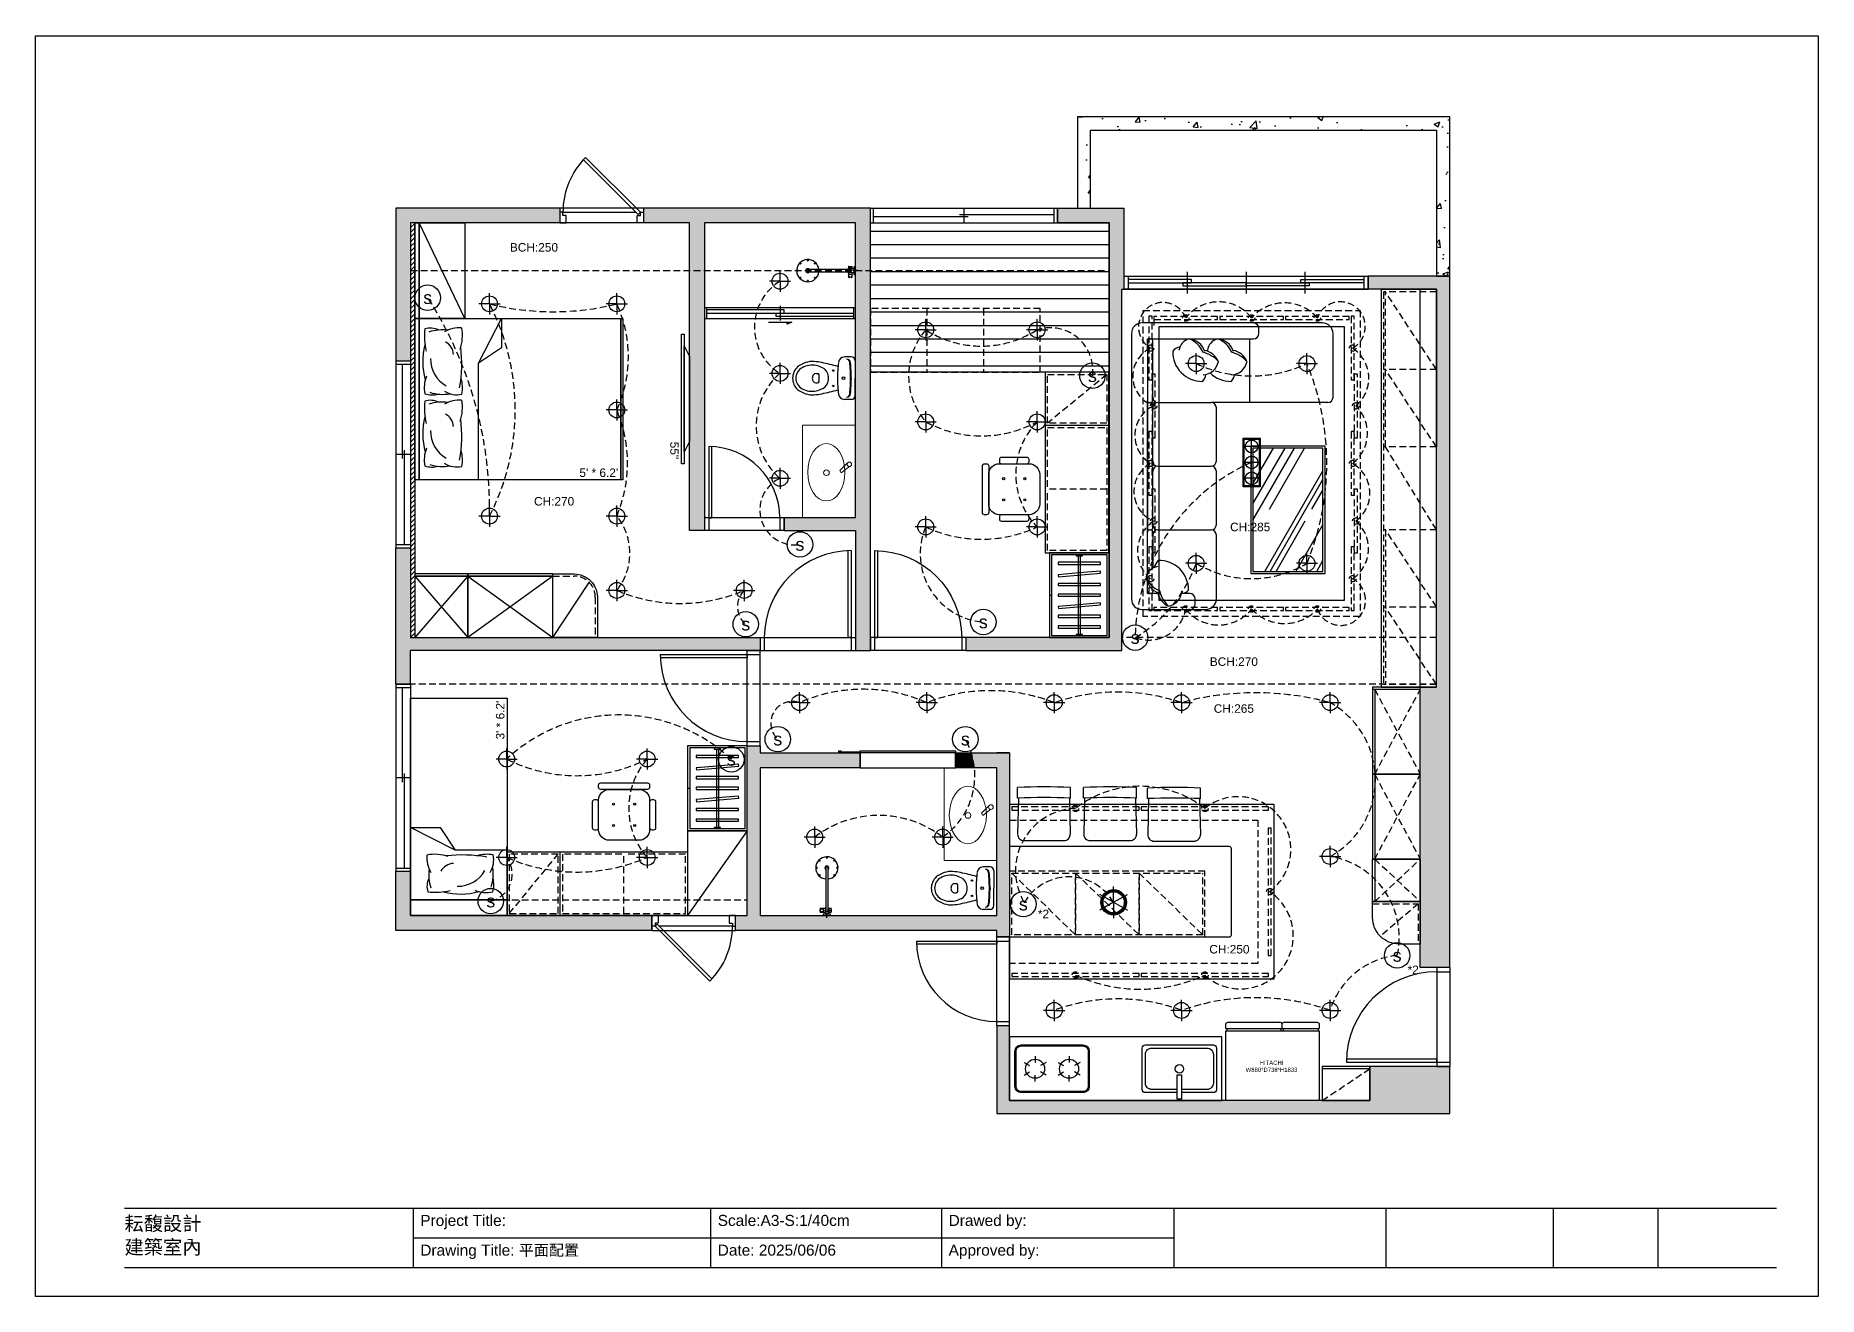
# Model space of a CAD drawing. Header units: millimetres. Extents: x 50 to 1730, y 53 to 1241.
import ezdxf
from ezdxf.enums import TextEntityAlignment as Align
from ezdxf.lldxf.tags import DXFTag

# ---------------------------------------------------------------- set-up
doc = ezdxf.new("R2010")
doc.units = ezdxf.units.MM
doc.linetypes.add('HIDDEN', pattern=[9.525, 6.35, -3.175])
for name, color, linetype in [('02-結構樑', 252, 'HIDDEN'), ('03-結構牆', 253, 'Continuous'), ('04-門線', 94, 'Continuous'), ('05-窗線', 150, 'Continuous'), ('06-傢俱', 6, 'Continuous'), ('11-填充', 8, 'Continuous'), ('12-天花板', 120, 'Continuous'), ('14-燈具', 40, 'Continuous'), ('圖框', 255, 'Continuous'), ('填充線', 7, 'Continuous')]:
    doc.layers.add(name, color=color, linetype=linetype)
doc.layers.add('15-板', color=3, linetype='Continuous', plot=False)
doc.layers.add('不出圖', color=235, linetype='Continuous', plot=False)
doc.styles.get("Standard").update_dxf_attribs({"font": 'arial.ttf'})
tags = doc.linetypes.add('CENTER2', pattern=[28.575, 19.05, -3.175, 3.175, -3.175]).pattern_tags.tags
tags[10:11] = [DXFTag(74, 4), DXFTag(75, 0), DXFTag(340, '0'), DXFTag(46, 0.0), DXFTag(50, 0.0), DXFTag(44, 0.0), DXFTag(45, 0.0)]
tags[8:9] = [DXFTag(74, 4), DXFTag(75, 0), DXFTag(340, '0'), DXFTag(46, 0.0), DXFTag(50, 0.0), DXFTag(44, 0.0), DXFTag(45, 0.0)]
tags[6:7] = [DXFTag(74, 4), DXFTag(75, 0), DXFTag(340, '0'), DXFTag(46, 0.0), DXFTag(50, 0.0), DXFTag(44, 0.0), DXFTag(45, 0.0)]
tags[4:5] = [DXFTag(74, 4), DXFTag(75, 0), DXFTag(340, '0'), DXFTag(46, 0.0), DXFTag(50, 0.0), DXFTag(44, 0.0), DXFTag(45, 0.0)]

msp = doc.modelspace()

# ---------------------------------------------------------------- texts
at = {"layer": '02-結構樑', "char_height": 8, "attachment_point": 5}
for s, insert in [('\\pxqc;BCH:250', (520, 1041.4)), ('\\pxqc;BCH:270', (1179.6, 651))]:
    msp.add_mtext_dynamic_manual_height_columns(s, width=23.716, gutter_width=15, heights=[9.82], dxfattribs=dict(at, insert=insert))
at = {"layer": '03-結構牆', "char_height": 8, "attachment_point": 5}
for s, insert in [('\\pxqc;CH:270', (539, 802.1)), ('\\pxqc;CH:265', (1179.6, 606.8))]:
    msp.add_mtext_dynamic_manual_height_columns(s, width=23.716, gutter_width=15, heights=[9.82], dxfattribs=dict(at, insert=insert))
at = {"layer": '06-傢俱', "insert": (652.4, 850.1), "char_height": 8, "attachment_point": 5, "rotation": 270}
msp.add_mtext_dynamic_manual_height_columns('\\pxqc;55"', width=23.716, gutter_width=15, heights=[9.82], dxfattribs=at)
at = {"layer": '12-天花板', "char_height": 8, "attachment_point": 5}
for s, insert in [('\\pxqc;CH:285', (1195, 777.9)), ('\\pxqc;CH:250', (1175.4, 380))]:
    msp.add_mtext_dynamic_manual_height_columns(s, width=23.716, gutter_width=15, heights=[9.82], dxfattribs=dict(at, insert=insert))
at = {"layer": '14-燈具'}
for p in [(419.9, 994), (1046.3, 920.5), (770.7, 761.5), (719.6, 686.3), (943.5, 688.4), (1086.6, 673.7), (749.8, 578), (926.6, 578), (706, 558.9), (479.3, 425.4), (981.2, 422.5), (1333.5, 374.2)]:
    msp.add_text('s', height=12, dxfattribs=at).set_placement(p, align=Align.MIDDLE)
at = {"layer": '14-燈具', "color": 140, "char_height": 8, "attachment_point": 5}
for insert in [(1000.2, 413.3), (1348.6, 360.6)]:
    msp.add_mtext_dynamic_manual_height_columns('\\pxqc;*2', width=11.858, gutter_width=15, heights=[9.82], dxfattribs=dict(at, insert=insert))
at = {"layer": '圖框', "color": 7}
for s, p in [('Project Title: ', (412.9, 119.3)), ('Scale:A3-S:1/40cm', (693.2, 119.3)), ('Drawed by: ', (910.8, 119.3)), ('Drawing Title: 平面配置', (412.9, 91.3)), ('Date: 2025/06/06', (693.2, 91.3)), ('Approved by: ', (910.8, 91.3))]:
    msp.add_text(s, height=10.4, dxfattribs=at).set_placement(p)
at = {"layer": '圖框', "color": 7, "insert": (134.1, 128.2), "char_height": 13.319, "attachment_point": 1}
msp.add_mtext_dynamic_manual_height_columns('{\\fPMingLiU|b0|i0|c136|p18;耘馥設計\\P建築室內}', width=210.699, gutter_width=18.5, heights=[0], dxfattribs=at)

# ---------------------------------------------------------------- blocks, each defined once
blk = doc.blocks.new('床櫃')
at = {"layer": '06-傢俱'}
blk.add_line((47, -90), (4, 0), dxfattribs=at)
for points in [[(0, 0), (4, 0), (4, -90), (0, -90)], [(4, 0), (47, 0), (47, -90), (4, -90)]]:
    blk.add_lwpolyline(points, close=True, dxfattribs=at)
blk = doc.blocks.new('電視')
at = {"layer": '06-傢俱'}
for p, q in [((-5, 50), (0, 40)), ((-5, -50), (-5, 50)), ((0, 40), (0, -40)), ((0, -40), (-5, -50))]:
    blk.add_line(p, q, dxfattribs=at)
blk.add_lwpolyline([(-7.5, 61), (-5, 61), (-5, -61), (-7.5, -61)], close=True, dxfattribs=at)
blk = doc.blocks.new('*U74')
at = {"layer": '06-傢俱'}
for p, q in [((60.1, -42.1), (81.5, 0)), ((81.5, 0), (81.5, -27.7)), ((81.5, -27.7), (60.1, -42.1)), ((60.1, -152), (60.1, -42.1))]:
    blk.add_line(p, q, dxfattribs=at)
for points in [[(0, 0), (4, 0), (4, -152), (0, -152)], [(4, 0), (194, 0), (194, -152), (4, -152)], [(194, 0), (196, 0), (196, -152), (194, -152)]]:
    blk.add_lwpolyline(points, close=True, dxfattribs=at)
for centre, radius, start, end in [((70.3, -17.1), 61.3, 173.2796, 193.0617), ((14.5, -26.6), 17.4, 64.1861, 106.831), ((25.9, -51.7), 40.9, 82.499, 108.131), ((42, -37), 28.1, 85.7796, 120.3407), ((4.3, -16.3), 40.5, 341.4258, 10.4654), ((69.6, -40.9), 62.2, 165.0075, 195.8596), ((21.9, -34.9), 14.5, 3.7217, 60.9838), ((-86.2, -42.3), 130.4, 349.7574, 6.7491), ((44.2, -38.1), 29.5, 179.2149, 240.102), ((39.4, -65.5), 30.6, 158.5341, 190.6005), ((14.9, -65.5), 30, 348.3726, 17.5995), ((70.3, -85.1), 61.3, 173.2796, 193.0617), ((16.1, -49.4), 22.7, 252.5276, 285.0289), ((14.5, -94.6), 17.4, 64.1861, 106.831), ((25.9, -119.7), 40.9, 82.499, 108.131), ((26.1, -32.9), 38.7, 251.717, 280.4685), ((39.7, -50.2), 21.8, 237.1323, 282.1925), ((42, -105), 28.1, 85.7796, 120.3407), ((4.3, -84.3), 40.5, 341.4258, 10.4654), ((69.6, -108.9), 62.2, 165.0075, 195.8596), ((21.9, -102.9), 14.5, 3.7217, 60.9838), ((-86.2, -110.3), 130.4, 349.7574, 6.7491), ((44.2, -106.1), 29.5, 179.2149, 240.102), ((39.4, -133.5), 30.6, 158.5341, 190.6005), ((14.9, -133.5), 30, 348.3726, 17.5995), ((16.1, -117.4), 22.7, 252.5276, 285.0289), ((26.1, -100.9), 38.7, 251.717, 280.4685), ((39.7, -118.2), 21.8, 237.1323, 282.1925)]:
    blk.add_arc(centre, radius, start, end, dxfattribs=at)
at = {"color": 6, "linetype": 'HIDDEN'}
blk.add_text("5' * 6.2'", height=8, dxfattribs=at).set_placement((173.3, -145.4), align=Align.MIDDLE)
blk = doc.blocks.new('*U73')
at = {"layer": '06-傢俱'}
for p, q in [((50, 58), (0, 0)), ((0, 58), (50, 0)), ((130, 58), (50, 0)), ((50, 58), (130, 0)), ((130, 0), (164.4, 51.9))]:
    blk.add_line(p, q, dxfattribs=at)
for points in [[(0, 58), (50, 58), (50, 60), (0, 60)], [(0, 0), (50, 0), (50, 58), (0, 58)], [(50, 58), (130, 58), (130, 60), (50, 60)], [(50, 0), (130, 0), (130, 58), (50, 58)]]:
    blk.add_lwpolyline(points, close=True, dxfattribs=at)
blk.add_lwpolyline([(130, 60), (150, 60, -0.414214), (172, 38), (172, 0), (130, 0)], format="xyb", close=True, dxfattribs=at)
at = {"layer": '06-傢俱', "linetype": 'HIDDEN'}
blk.add_lwpolyline([(130, 58), (150, 58, -0.414214), (170, 38), (170, 0)], format="xyb", dxfattribs=at)
blk = doc.blocks.new('窗2片')
at = {"layer": '05-窗線'}
for p, q in [((0, 0), (0, -176.2)), ((0, 0), (14, 0)), ((14, 0), (14, -176.2)), ((0, -3), (14, -3)), ((6, -3), (6, -92.1)), ((14, -88.1), (0, -88.1)), ((8, -84.1), (8, -173.2)), ((0, -173.2), (14, -173.2)), ((0, -176.2), (14, -176.2))]:
    blk.add_line(p, q, dxfattribs=at)
blk = doc.blocks.new('窗_單開')
at = {"layer": '05-窗線'}
for p, q in [((79, 0), (0, 0)), ((0, 0), (0, -14)), ((79, 0), (79, -14)), ((79, -14), (0, -14)), ((3, -4), (71.8, -4))]:
    blk.add_line(p, q, dxfattribs=at)
for points in [[(24.4, 47.6), (76, -4), (73.9, -6.1), (22.3, 45.5)], [(0, -14), (6, -14), (6, -7), (3, -7), (3, -4), (0, -4), (0, -14)], [(79, -14), (73, -14), (73, -7), (76, -7), (76, -4), (79, -4), (79, -14)]]:
    blk.add_lwpolyline(points, dxfattribs=at)
blk.add_arc((76, -4), 73, 135, 180, dxfattribs=at)
blk = doc.blocks.new('門_左')
at = {"layer": '04-門線'}
for p, q in [((0, 12), (0, 0)), ((75, 12), (0, 12)), ((75, 0), (0, 0)), ((4, 12), (4, 0)), ((71, 12), (71, 0)), ((75, 0), (75, 12))]:
    blk.add_line(p, q, dxfattribs=at)
blk.add_lwpolyline([(4, 79), (4, 12), (7, 12), (7, 78.9)], dxfattribs=at)
blk.add_arc((4, 12), 67, 360, 90, dxfattribs=at)
blk = doc.blocks.new('門_右')
at = {"layer": '04-門線'}
for p, q in [((-90, 12), (0, 12)), ((-90, 12), (-90, 0)), ((-90, 0), (0, 0)), ((-86, 12), (-86, 0)), ((-4, 12), (-4, 0)), ((0, 12), (0, 0))]:
    blk.add_line(p, q, dxfattribs=at)
blk.add_lwpolyline([(-4, 94), (-4, 12), (-7, 12), (-7, 93.9)], dxfattribs=at)
blk.add_arc((-4, 12), 82, 90, 180, dxfattribs=at)
blk = doc.blocks.new('*U17')
at = {"layer": '14-燈具'}
blk.add_line((0, -5), (0, 5), dxfattribs=at)
blk = doc.blocks.new('*U18')
at = {"layer": '14-燈具', "color": 0, "linetype": 'ByBlock', "lineweight": -2, "transparency": 16777216}
blk.add_blockref('*U17', (3428.2, 265.7), dxfattribs=at)
for p, rotation in [((3423.2, 260.7), 90), ((3428.2, 255.7), 180), ((3433.2, 260.7), 270)]:
    blk.add_blockref('*U17', p, dxfattribs=dict(at, rotation=rotation))
blk = doc.blocks.new('燈_崁燈直徑15')
at = {"layer": '14-燈具'}
blk.add_circle((0, 0), 7.5, dxfattribs=at)
blk.add_blockref('*U18', (-3428.2, -260.7), dxfattribs=at)
blk = doc.blocks.new('門83')
at = {"layer": '04-門線'}
for p, q in [((-12, 0), (0, 0)), ((-12, -83.8), (-12, 0)), ((-12, -4), (0, -4)), ((0, -83.8), (0, 0)), ((-12, -79.8), (0, -79.8)), ((0, -83.8), (-12, -83.8))]:
    blk.add_line(p, q, dxfattribs=at)
blk.add_lwpolyline([(-87.8, -4), (-12, -4), (-12, -7), (-87.7, -7)], dxfattribs=at)
blk.add_arc((-12, -4), 75.8, 180, 270, dxfattribs=at)
blk = doc.blocks.new('門93')
at = {"layer": '04-門線'}
for p, q in [((0, 0), (-12, 0)), ((-12, 0), (-12, -93.3)), ((0, 0), (0, -93.3)), ((-12, -4), (0, -4)), ((-12, -89.3), (0, -89.3)), ((-12, -93.3), (0, -93.3))]:
    blk.add_line(p, q, dxfattribs=at)
blk.add_lwpolyline([(-97.3, -89.3), (-12, -89.3), (-12, -86.3), (-97.2, -86.3)], dxfattribs=at)
blk.add_arc((-12, -89.3), 85.3, 90, 180, dxfattribs=at)
blk = doc.blocks.new('*U23')
at = {"layer": '06-傢俱'}
blk.add_line((0, 3), (0, -3), dxfattribs=at)
blk = doc.blocks.new('*U24')
at = {"layer": '06-傢俱', "color": 0, "linetype": 'ByBlock', "lineweight": -2, "transparency": 16777216}
for p, rotation in [((4082, -58.7), 59.99999999999999), ((4082, -67.7), 120), ((4097.6, -58.7), 299.9999999999999), ((4097.6, -67.7), 240), ((4089.8, -72.2), 180)]:
    blk.add_blockref('*U23', p, dxfattribs=dict(at, rotation=rotation))
blk.add_blockref('*U23', (4089.8, -54.2), dxfattribs=at)
blk = doc.blocks.new('*U25')
at = {"layer": '06-傢俱'}
blk.add_line((0, 3), (0, -3), dxfattribs=at)
blk = doc.blocks.new('*U26')
at = {"layer": '06-傢俱', "color": 0, "linetype": 'ByBlock', "lineweight": -2, "transparency": 16777216}
for p, rotation in [((4082, -58.7), 59.99999999999999), ((4082, -67.7), 120), ((4097.6, -58.7), 299.9999999999999), ((4097.6, -67.7), 240), ((4089.8, -72.2), 180)]:
    blk.add_blockref('*U25', p, dxfattribs=dict(at, rotation=rotation))
blk.add_blockref('*U25', (4089.8, -54.2), dxfattribs=at)
blk = doc.blocks.new('爐子')
at = {"layer": '06-傢俱'}
for points in [[(6, 22.5), (64, 22.5, -0.414214), (70, 16.5), (70, -16.5, -0.414214), (64, -22.5), (6, -22.5, -0.414214), (0, -16.5), (0, 16.5, -0.414214)], [(6, 21.5), (64, 21.5, -0.414214), (69, 16.5), (69, -16.5, -0.414214), (64, -21.5), (6, -21.5, -0.414214), (1, -16.5), (1, 16.5, -0.414214)]]:
    blk.add_lwpolyline(points, format="xyb", close=True, dxfattribs=at)
for centre in [(19, 0), (51, 0)]:
    blk.add_circle(centre, 9, dxfattribs=at)
for name, p in [('*U24', (-4070.8, 63.2)), ('*U26', (-4038.8, 63.2))]:
    blk.add_blockref(name, p, dxfattribs=at)
blk = doc.blocks.new('水槽')
at = {"layer": '06-傢俱'}
for points in [[(33, -22.5), (3, -22.5, -0.414214), (0, -19.5), (0, 19.5, -0.414214), (3, 22.5), (67, 22.5, -0.414214), (70, 19.5), (70, -19.5, -0.414214), (67, -22.5), (37, -22.5)], [(33, -19.5), (9, -19.5, -0.414214), (3, -13.5), (3, 13.5, -0.414214), (9, 19.5), (61, 19.5, -0.414214), (67, 13.5), (67, -13.5, -0.414214), (61, -19.5), (37, -19.5)]]:
    blk.add_lwpolyline(points, format="xyb", dxfattribs=at)
blk.add_lwpolyline([(33, -5.7), (37, -5.7), (37, -28.7), (33, -28.7)], close=True, dxfattribs=at)
blk.add_circle((35, 0), 4, dxfattribs=at)
blk = doc.blocks.new('上下櫃')
at = {"layer": '06-傢俱'}
blk.add_line((-45, 30.2), (0, 30.2), dxfattribs=at)
at = {"layer": '06-傢俱', "linetype": 'HIDDEN'}
blk.add_line((-45, 0), (0, 30.2), dxfattribs=at)
at = {"layer": '06-傢俱'}
blk.add_lwpolyline([(0, 32.2), (-45, 32.2), (-45, 0), (0, 0)], close=True, dxfattribs=at)
blk = doc.blocks.new('冰箱')
at = {"layer": '06-傢俱'}
for p, q in [((0, 67.8), (88, 67.8)), ((1, 67.8), (1, 65.8)), ((52, 67.8), (52, 65.8)), ((54, 67.8), (54, 65.8)), ((87, 67.8), (87, 65.8)), ((0, 65.8), (88, 65.8))]:
    blk.add_line(p, q, dxfattribs=at)
for points in [[(0, 67.8), (0, 71.8, -0.414214), (2, 73.8), (51, 73.8)], [(53, 67.8), (53, 71.8, -0.414214), (55, 73.8), (86, 73.8, -0.414214), (88, 71.8), (88, 67.8)]]:
    blk.add_lwpolyline(points, format="xyb", dxfattribs=at)
blk.add_lwpolyline([(88, 65.8), (88, 0), (0, 0), (0, 65.8)], dxfattribs=at)
blk.add_arc((51, 71.8), 2, 0, 90, dxfattribs=at)
at = {"layer": '06-傢俱', "insert": (17.5, 37.7), "char_height": 4, "attachment_point": 1}
blk.add_mtext_dynamic_manual_height_columns('\\pxqc;HITACHI\\PW880*D738*H1833', width=51.235, gutter_width=20, heights=[11.7], dxfattribs=at)
blk = doc.blocks.new('椅子')
at = {"layer": '06-傢俱'}
for p, q in [((0, -10), (0, 0)), ((1, -10), (0.2, -43.9)), ((49, -10), (49.8, -43.9)), ((50, -10), (50, 0)), ((6.2, -50), (43.8, -50))]:
    blk.add_line(p, q, dxfattribs=at)
for centre, radius, start, end in [((25, -598.1), 598.7, 87.6066, 92.3934), ((25, -608.1), 598.7, 87.6066, 92.3934), ((6.2, -44), 6, 178.5679, 270), ((43.8, -44), 6, 270, 1.4321)]:
    blk.add_arc(centre, radius, start, end, dxfattribs=at)
blk = doc.blocks.new('*U32')
at = {"layer": '14-燈具'}
blk.add_line((0, -7.5), (0, 7.5), dxfattribs=at)
blk = doc.blocks.new('*U33')
at = {"layer": '14-燈具', "color": 0, "linetype": 'ByBlock', "lineweight": -2, "transparency": 16777216}
for p, rotation in [((3954.5, 130.7), 59.99999999999999), ((3967.5, 130.7), 299.9999999999999), ((3954.5, 123.2), 120), ((3961, 119.4), 180), ((3967.5, 123.2), 240)]:
    blk.add_blockref('*U32', p, dxfattribs=dict(at, rotation=rotation))
blk.add_blockref('*U32', (3961, 134.4), dxfattribs=at)
blk = doc.blocks.new('吊燈')
at = {"layer": '14-燈具'}
for radius in [12, 11, 10]:
    blk.add_circle((0, 0), radius, dxfattribs=at)
blk.add_blockref('*U33', (-3961, -126.9), dxfattribs=at)
blk = doc.blocks.new('電視櫃')
at = {"layer": '06-傢俱'}
for p, q in [((-52, 0), (-52, -375)), ((-52, 0), (0, 0)), ((-15.2, -375), (-15.2, 0)), ((0, 0), (0, -2.5)), ((0, -2.5), (0, -39)), ((0, -2.5), (0, -75.5)), ((0, -75.5), (0, -148.5)), ((0, -226.2), (0, -148.5)), ((0, -299.2), (0, -226.2)), ((0, -372.2), (0, -299.2)), ((-52, -375), (0, -375)), ((0, -375), (-52, -375)), ((0, -375), (0, -372.2))]:
    blk.add_line(p, q, dxfattribs=at)
at = {"layer": '06-傢俱', "linetype": 'HIDDEN'}
for p, q in [((0, -2.5), (-50, -2.5)), ((-50, -2.5), (-50, -372.5)), ((-48, -148.5), (-48, -2.5)), ((0, -75.5), (-48, -2.5)), ((0, -75.5), (-50, -75.5)), ((0, -148.5), (-48, -75.5)), ((0, -148.5), (-50, -148.5)), ((0, -226.5), (-48, -148.5)), ((0, -226.5), (-50, -226.5)), ((-48, -226.5), (-48, -372.5)), ((0, -299.2), (-48, -226.5)), ((0, -299.5), (-50, -299.5)), ((0, -372.5), (-48, -299.5)), ((-48, -372.5), (-50, -372.5)), ((0, -372.5), (-48, -372.5))]:
    blk.add_line(p, q, dxfattribs=at)
blk = doc.blocks.new('櫥櫃')
at = {"layer": '06-傢俱'}
for p, q in [((0, 0), (-45, 0)), ((-45, 0), (-45, -2)), ((0, -2), (0, 0)), ((-43, -2), (-43, -202))]:
    blk.add_line(p, q, dxfattribs=at)
at = {"layer": '06-傢俱', "linetype": 'HIDDEN'}
for p, q in [((-43, -2), (0, -82)), ((-43, -82), (0, -2)), ((-43, -82), (0, -162)), ((-43, -162), (0, -82)), ((-43, -162), (0, -202)), ((-43, -202), (0, -162)), ((-45, -204), (-2, -204)), ((-2, -204), (-37.7, -234.7)), ((-2, -204), (-2, -242))]:
    blk.add_line(p, q, dxfattribs=at)
at = {"layer": '06-傢俱'}
for points in [[(0, -2), (-45, -2), (-45, -82), (0, -82)], [(0, -82), (-45, -82), (-45, -162), (0, -162)], [(-45, -162), (0, -162), (0, -162), (-45, -162)], [(-45, -162), (0, -162), (0, -202), (-45, -202)]]:
    blk.add_lwpolyline(points, close=True, dxfattribs=at)
blk.add_lwpolyline([(-45, -202), (0, -202), (0, -242), (-20, -242, -0.414214), (-45, -217)], format="xyb", close=True, dxfattribs=at)
blk = doc.blocks.new('窗230')
at = {"layer": '05-窗線'}
for p, q in [((0, 0), (230, 0)), ((4, 12.5), (4, 0)), ((226, 12.5), (226, 0)), ((230, 12.5), (230, 0))]:
    blk.add_line(p, q, dxfattribs=at)
at = {"layer": '05-窗線', "color": 4}
for p, q in [((59.5, 16.5), (59.5, -4)), ((115, 16.5), (115, -4)), ((170.5, 16.5), (170.5, -4))]:
    blk.add_line(p, q, dxfattribs=at)
at = {"layer": '05-窗線'}
blk.add_lwpolyline([(0, 12.5), (230, 12.5), (230, 0), (0, 0)], close=True, dxfattribs=at)
at = {"layer": '05-窗線', "color": 4}
for points in [[(4, 6.25), (63.5, 6.25), (63.5, 9.25), (4, 9.25), (4, 6.25)], [(55.5, 3.25), (115, 3.25), (115, 6.25), (55.5, 6.25), (55.5, 3.25)], [(174.5, 3.25), (115, 3.25), (115, 6.25), (174.5, 6.25), (174.5, 3.25)], [(226, 6.25), (166.5, 6.25), (166.5, 9.25), (226, 9.25), (226, 6.25)]]:
    blk.add_lwpolyline(points, dxfattribs=at)
blk = doc.blocks.new('沙發')
at = {"layer": '06-傢俱'}
h = blk.add_hatch(dxfattribs=at)
h.set_pattern_fill('AR-RROOF', color=256, scale=1.5, angle=60)
h.set_pattern_definition([(60, (104.53, -118.116), (8.914, 91.64), [571.5, -76.2, 190.5, -38.1]), (60, (113.37, -64.707), (-62.934, -7.659), [114.3, -12.573, 228.6, -28.575]), (60, (86.009, -85.426), (76.953, 184.3405), [304.8, -53.34, 152.4, -38.1])])
h.paths.add_polyline_path([(170.5, -118.1), (104.5, -118.1), (104.5, -234.1), (170.5, -234.1)])
for p, q in [((170, 0), (0, 0)), ((-10, -10), (-10, -260)), ((5, -15), (105, -15)), ((5, -25.5), (5, -15)), ((8, -15), (7, -15)), ((97.3, -15), (105, -15)), ((101.1, -15), (101.1, -75)), ((110, -10), (110, -5)), ((180, -70), (180, -10)), ((5, -17), (5, -73)), ((10, -70), (10, -17)), ((96.8, -32.7), (96.8, -34.2)), ((5, -60.8), (5, -73)), ((10, -73), (10, -65.8)), ((5, -236.2), (5, -73)), ((5, -77), (5, -133)), ((8, -75), (7, -75)), ((7, -75), (8, -75)), ((10, -133), (10, -77)), ((15, -75), (65, -75)), ((175, -75), (65, -75)), ((70, -130), (70, -80)), ((70, -124.8), (70, -120.3)), ((5, -137), (5, -193)), ((7, -135), (8, -135)), ((7, -135), (8, -135)), ((10, -193), (10, -137)), ((15, -135), (65, -135)), ((70, -190), (70, -140)), ((5, -236.2), (5, -197)), ((7, -195), (8, -195)), ((10, -197), (10, -231.1)), ((15, -195), (65, -195)), ((70, -260), (70, -200)), ((5, -253), (5, -244.5)), ((5, -255), (5, -244.5)), ((10, -251.2), (10, -253)), ((14.8, -255), (5, -255)), ((8, -255), (7, -255)), ((45, -255), (37.3, -255)), ((50, -265), (50, -260)), ((0, -270), (60, -270))]:
    blk.add_line(p, q, dxfattribs=at)
for points in [[(102.5, -236.1), (172.5, -236.1), (172.5, -116.1), (102.5, -116.1)], [(104.5, -234.1), (170.5, -234.1), (170.5, -118.1), (104.5, -118.1)]]:
    blk.add_lwpolyline(points, close=True, dxfattribs=at)
for centre, radius, start, end in [((0, -10), 10, 90, 180), ((7, -17), 2, 90, 180), ((8, -17), 2, 0, 90), ((47.6, -27.6), 13, 104.1064, 172.232), ((43, -32), 17, 17.2714, 85.4668), ((36.7, -35.7), 22.1, 21.5683, 69.7406), ((74.5, -27.6), 13, 104.1064, 172.232), ((70, -32), 17, 17.2714, 85.4668), ((63.7, -35.7), 22.1, 21.5683, 69.7406), ((105, -5), 5, 0, 90), ((105, -10), 5, 270, 0), ((170, -10), 10, 0, 90), ((40.2, -38), 16.2, 106.7793, 134.4945), ((56.7, -27.3), 27.8, 178.285, 270.5789), ((50.4, -56.1), 29.3, 42.7368, 76.3508), ((55.6, -43.2), 17.7, 23.3152, 79.3613), ((77.3, -56.1), 29.3, 42.7368, 76.3508), ((82.6, -43.2), 17.7, 23.3152, 79.3613), ((48.8, -47.3), 11.3, 316.1116, 353.7097), ((57, -33.7), 15.1, 272.0672, 350.6072), ((83.6, -27.3), 27.8, 225.2883, 270.5789), ((75.8, -47.3), 11.3, 316.1116, 353.7097), ((84, -33.7), 15.1, 272.0672, 350.6072), ((7, -73), 2, 180, 270), ((7, -77), 2, 90, 180), ((8, -73), 2, 270, 0), ((8, -77), 2, 0, 90), ((15, -70), 5, 180, 270), ((15, -80), 5, 90, 180), ((65, -80), 5, 0, 90), ((175, -70), 5, 270, 0), ((7, -133), 2, 180, 270), ((8, -133), 2, 270, 0), ((15, -130), 5, 180, 270), ((65, -130), 5, 270, 0), ((7, -137), 2, 90, 180), ((8, -137), 2, 0, 90), ((15, -140), 5, 90, 180), ((65, -140), 5, 0, 90), ((7, -193), 2, 180, 270), ((7, -197), 2, 90, 180), ((8, -193), 2, 270, 0), ((8, -197), 2, 0, 90), ((15, -190), 5, 180, 270), ((15, -200), 5, 90, 180), ((65, -190), 5, 270, 0), ((65, -200), 5, 0, 90), ((16.4, -242.5), 13, 97.768, 165.8936), ((26.8, -235.2), 16.2, 135.5055, 163.2207), ((16, -251.6), 27.8, 359.4211, 91.715), ((24.5, -231.7), 22.1, 200.2594, 248.4317), ((20.7, -238), 17, 184.5332, 252.7286), ((36, -243.8), 11.3, 276.2903, 313.8884), ((0, -260), 10, 180, 270), ((7, -253), 2, 180, 270), ((8, -253), 2, 270, 0), ((32, -250.6), 17.7, 190.6387, 246.6848), ((44.8, -245.3), 29.3, 193.6492, 227.2632), ((22.5, -251.9), 15.1, 279.3928, 357.9328), ((45, -260), 5, 0, 90), ((45, -265), 5, 270, 0), ((60, -260), 10, 270, 0)]:
    blk.add_arc(centre, radius, start, end, dxfattribs=at)
blk = doc.blocks.new('燈_t5燈管2尺')
at = {"layer": '14-燈具', "linetype": 'HIDDEN'}
blk.add_lwpolyline([(-30, -1.5), (30, -1.5), (30, 1.5), (-30, 1.5)], close=True, dxfattribs=at)
blk.add_circle((0, 0), 3, dxfattribs=at)
blk = doc.blocks.new('燈_t5燈管4尺')
at = {"layer": '14-燈具', "linetype": 'HIDDEN'}
blk.add_lwpolyline([(-60, -1.5), (60, -1.5), (60, 1.5), (-60, 1.5)], close=True, dxfattribs=at)
blk.add_circle((0, 0), 3, dxfattribs=at)
blk = doc.blocks.new('燈_LEDAR111方形崁燈')
at = {"layer": '14-燈具'}
for p, q in [((0, 22), (0, 8)), ((-7, 15), (7, 15)), ((-7, 0), (7, 0)), ((0, 7), (0, -7)), ((-7, -15), (7, -15)), ((0, -8), (0, -22))]:
    blk.add_line(p, q, dxfattribs=at)
for points in [[(-8, 23), (8, 23), (8, -23), (-8, -23)], [(-7, 22), (7, 22), (7, -22), (-7, -22)]]:
    blk.add_lwpolyline(points, close=True, dxfattribs=at)
for centre in [(0, 15), (0, 0), (0, -15)]:
    blk.add_circle(centre, 6, dxfattribs=at)
blk = doc.blocks.new('單人床')
at = {"layer": '06-傢俱'}
for p, q in [((46.6, -42.1), (68, 0)), ((68, 0), (68, -27.7)), ((68, -27.7), (46.6, -42.1)), ((46.6, -91), (46.6, -42.1))]:
    blk.add_line(p, q, dxfattribs=at)
blk.add_lwpolyline([(0, 0), (190, 0), (190, -91), (0, -91)], close=True, dxfattribs=at)
for centre, radius, start, end in [((68.3, -23.4), 61.3, 173.2796, 193.0617), ((12.5, -32.8), 17.4, 64.1861, 106.831), ((40, -43.3), 28.1, 85.7796, 120.3407), ((2.3, -22.6), 40.5, 341.4258, 10.4654), ((67.5, -47.2), 62.2, 165.0075, 195.8596), ((23.8, -57.9), 40.9, 82.499, 108.131), ((19.8, -41.2), 14.5, 3.7217, 60.9838), ((-88.2, -48.6), 130.4, 349.7574, 6.7491), ((42.2, -44.4), 29.5, 179.2149, 240.102), ((37.4, -71.7), 30.6, 158.5341, 190.6005), ((12.8, -71.8), 30, 348.3726, 17.5995), ((14.1, -55.7), 22.7, 252.5276, 285.0289), ((24, -39.2), 38.7, 251.717, 280.4685), ((37.6, -56.5), 21.8, 237.1323, 282.1925)]:
    blk.add_arc(centre, radius, start, end, dxfattribs=at)
at = {"layer": '06-傢俱', "color": 6, "linetype": 'HIDDEN'}
blk.add_text("3' * 6.2'", height=8, dxfattribs=at).set_placement((169.3, -84.4), align=Align.MIDDLE)
blk = doc.blocks.new('桌子')
at = {"layer": '06-傢俱', "linetype": 'HIDDEN'}
blk.add_line((60, 58), (60, 2), dxfattribs=at)
at = {"layer": '06-傢俱'}
blk.add_lwpolyline([(120, 60), (0, 60), (0, 0), (120, 0)], close=True, dxfattribs=at)
at = {"layer": '06-傢俱', "linetype": 'HIDDEN'}
blk.add_lwpolyline([(58, 2), (2, 2), (2, 58), (118, 58), (118, 2), (62, 2)], dxfattribs=at)
blk = doc.blocks.new('床矮櫃')
at = {"layer": '06-傢俱', "linetype": 'HIDDEN'}
for p, q in [((2, 58), (48, 58)), ((2, 2), (2, 58)), ((2, 58), (48, 2)), ((48, 58), (48, 2)), ((50, 60), (50, 0)), ((48, 2), (2, 2))]:
    blk.add_line(p, q, dxfattribs=at)
at = {"layer": '06-傢俱'}
blk.add_lwpolyline([(50, 60), (0, 60), (0, 0), (50, 0)], dxfattribs=at)
blk = doc.blocks.new('單人櫃子')
at = {"layer": '06-傢俱', "color": 6}
for p, q in [((-29.2, -3), (-29.2, -77)), ((-27.2, -3), (-27.2, -77)), ((-56.3, -40), (-54.3, -40))]:
    blk.add_line(p, q, dxfattribs=at)
for points in [[(0, 0), (-56.3, 0), (-56.3, -80), (0, -80)], [(-2, -2), (-54.3, -2), (-54.3, -78), (-2, -78)], [(-8.2, -11), (-8.2, -9), (-28.2, -9), (-48.2, -9), (-48.2, -11)], [(-31.2, -2), (-31.2, -3), (-25.2, -3), (-25.2, -2), (-28.2, -2)], [(-8.2, -31), (-8.2, -29), (-28.2, -29), (-48.2, -29), (-48.2, -31)], [(-8.1, -19.2), (-8.2, -17.3), (-28.2, -19), (-48.1, -20.7), (-47.9, -22.7)], [(-8.2, -41), (-8.2, -39), (-28.2, -39), (-48.2, -39), (-48.2, -41)], [(-8.1, -49.2), (-8.2, -47.3), (-28.2, -49), (-48.1, -50.7), (-47.9, -52.7)], [(-8.2, -61), (-8.2, -59), (-28.2, -59), (-48.2, -59), (-48.2, -61)], [(-8.2, -71), (-8.2, -69), (-28.2, -69), (-48.2, -69), (-48.2, -71)], [(-31.2, -77), (-31.2, -78), (-25.2, -78), (-25.2, -77), (-28.2, -77)]]:
    blk.add_lwpolyline(points, close=True, dxfattribs=at)
blk = doc.blocks.new('椅子單人')
at = {"layer": '06-傢俱'}
for points in [[(-22, 30), (22, 30, -0.414214), (24, 28), (24, 26, -0.414214), (22, 24), (-22, 24, -0.414214), (-24, 26), (-24, 28, -0.414214)], [(-14, 24), (14, 24, -0.414214), (24, 14), (24, -14, -0.414214), (14, -24), (-14, -24, -0.414214), (-24, -14), (-24, 14, -0.414214)], [(-26, 14), (-28, 14, 0.414214), (-30, 12), (-30, -12, 0.414214), (-28, -14), (-26, -14, 0.414214), (-24, -12), (-24, 12, 0.414214)], [(28, 14), (26, 14, 0.414214), (24, 12), (24, -12, 0.414214), (26, -14), (28, -14, 0.414214), (30, -12), (30, 12, 0.414214)]]:
    blk.add_lwpolyline(points, format="xyb", close=True, dxfattribs=at)
for centre in [(-10, 10), (10, 10), (-10, -10), (10, -10)]:
    blk.add_circle(centre, 1, dxfattribs=at)
blk = doc.blocks.new('浴室門')
at = {"layer": '04-門線'}
for p, q in [((2, 0), (2, -10)), ((71.2, 2), (71.2, -12)), ((140.4, 0), (140.4, -10)), ((2, -5), (140.4, -5)), ((60.2, -13.4), (82.2, -13.4)), ((82.2, -13.4), (78, -15.4)), ((78, -15.4), (78, -13.4))]:
    blk.add_line(p, q, dxfattribs=at)
for points in [[(0, -10), (142.4, -10), (142.4, 0), (0, 0), (0, -10)], [(75.2, -5), (75.2, -2), (2, -2)], [(67.2, -5), (67.2, -8), (140.4, -8)], [(69.2, -5), (73.2, -5)], [(142.4, -7), (142.4, -5)]]:
    blk.add_lwpolyline(points, dxfattribs=at)
blk = doc.blocks.new('馬桶')
at = {"layer": '06-傢俱', "color": 6}
for p, q in [((0, 0.615), (0, 0.543)), ((0.04, 0.655), (0.223, 0.655)), ((0.223, 0.615), (0.211, 0.615)), ((0.405, 0.655), (0.223, 0.655)), ((0.223, 0.615), (0.234, 0.615)), ((0.445, 0.615), (0.445, 0.543)), ((0.175, 0.242), (0.175, 0.262)), ((0.271, 0.242), (0.271, 0.262))]:
    blk.add_line(p, q, dxfattribs=at)
for centre, radius in [((0.143, 0.425), 0.0075), ((0.223, 0.533), 0.0135), ((0.223, 0.533), 0.0135), ((0.303, 0.425), 0.0075)]:
    blk.add_circle(centre, radius, dxfattribs=at)
for centre, radius, start, end in [((0.04, 0.615), 0.04, 90, 180), ((0.063, 0.566), 0.04, 96.2719, 180), ((0.062, 0.559), 0.04, 96.2141, 169.7572), ((0.223, -0.885), 1.493, 90, 96.3306), ((0.223, -0.885), 1.5, 90, 96.2719), ((0.223, -0.885), 1.5, 83.7281, 90), ((0.223, -0.885), 1.493, 83.6694, 90), ((0.382, 0.566), 0.04, 0, 83.7281), ((0.383, 0.559), 0.04, 10.2428, 83.7859), ((0.405, 0.615), 0.04, 0, 90), ((0.064, 0.543), 0.064, 180, 263.2069), ((0.223, 1.874), 1.404, 263.2069, 270), ((2.509, -0.195), 2.5, 164.456, 168.4256), ((0.216, 0.259), 0.116, 96.2419, 152.5973), ((0.223, 0.195), 0.18, 90, 96.2419), ((0.223, 1.874), 1.404, 270, 276.7931), ((0.223, 0.195), 0.18, 83.7581, 90), ((0.23, 0.259), 0.116, 27.4027, 83.7581), ((-2.064, -0.195), 2.5, 11.5744, 15.544), ((0.381, 0.543), 0.064, 276.7931, 0), ((0.646, 0.179), 0.6, 167.7093, 175.6206), ((0.307, 0.215), 0.26, 177.6972, 218.7131), ((0.302, 0.204), 0.216, 168.3805, 209.1161), ((0.335, 0.197), 0.25, 152.5973, 168.3805), ((0.19, 0.262), 0.015, 96.6492, 180), ((0.205, 0.242), 0.03, 180, 233.1301), ((0.223, 0.266), 0.06, 233.1301, 270), ((0.223, -0.021), 0.3, 90, 96.6492), ((0.223, -0.021), 0.3, 83.3508, 90), ((0.223, 0.266), 0.06, 270, 306.8699), ((0.256, 0.262), 0.015, 0, 83.3508), ((0.241, 0.242), 0.03, 306.8699, 0), ((0.11, 0.197), 0.25, 11.6195, 27.4027), ((0.144, 0.204), 0.216, 330.8839, 11.6195), ((0.138, 0.215), 0.26, 321.2869, 2.3028), ((-0.201, 0.179), 0.6, 4.3794, 12.2907), ((0.223, 0.16), 0.16, 222.4362, 270), ((0.223, 0.16), 0.126, 209.1161, 270), ((0.223, 0.16), 0.126, 270, 330.8839), ((0.223, 0.16), 0.16, 270, 317.5638)]:
    blk.add_arc(centre, radius, start, end, dxfattribs=at)
blk = doc.blocks.new('洗手台')
at = {"layer": '06-傢俱', "color": 6, "lineweight": 5}
for p, q in [((0, 0.466), (0.817, 0.466)), ((0, 0), (0, 0.466)), ((0.4, 0.329), (0.332, 0.398)), ((0.366, 0.413), (0.421, 0.342)), ((0.421, 0.342), (0.4, 0.329)), ((0.817, 0.466), (0.817, 0)), ((0.817, 0.466), (0.817, 0.076)), ((0.817, 0), (0, 0))]:
    blk.add_line(p, q, dxfattribs=at)
for centre, radius in [((0.346, 0.413), 0.0201), ((0.42, 0.211), 0.0251)]:
    blk.add_circle(centre, radius, dxfattribs=at)
blk.add_ellipse((0.416, 0.21), major_axis=(-0.253, 0), ratio=0.646622, dxfattribs=at)
blk = doc.blocks.new('23')
at = {"linetype": 'CENTER2'}
for p, q in [((12589, 14803), (12589, 14763)), ((12609, 14783), (12569, 14783))]:
    blk.add_line(p, q, dxfattribs=at)
at = {"linetype": 'Continuous'}
for p, q in [((12572, 14751), (12550, 14751)), ((12550, 14715), (12550, 14750)), ((12550, 14715), (12572, 14715)), ((12624, 14783), (12554, 14783)), ((12554, 14783), (12554, 14769)), ((12555, 14768), (12624, 14768)), ((12572, 14751), (12572, 14715)), ((12573, 14745), (12572, 14745)), ((12572, 14721), (12573, 14721)), ((12573, 14768), (12573, 14718)), ((12573, 14715), (12573, 14751)), ((12573, 14751), (12573, 14751)), ((12573, 14718), (12573, 14710)), ((12573, 14715), (12573, 14715)), ((12574, 14718), (12578, 14718)), ((12578, 14733), (12578, 14692)), ((12578, 14692), (12578, 14373)), ((12587, 14763), (12588, 14765)), ((12588, 14762), (12587, 14763)), ((12587, 14744), (12591, 14744)), ((12587, 14744), (12592, 14744)), ((12587, 14744), (12587, 14744)), ((12587, 14744), (12587, 14744)), ((12587, 14744), (12587, 14744)), ((12588, 14765), (12590, 14765)), ((12590, 14762), (12588, 14762)), ((12590, 14765), (12591, 14763)), ((12591, 14763), (12590, 14762)), ((12592, 14744), (12591, 14744)), ((12591, 14744), (12591, 14744)), ((12592, 14744), (12592, 14744)), ((12600, 14692), (12600, 14733)), ((12600, 14718), (12605, 14718)), ((12600, 14373), (12600, 14692)), ((12605, 14718), (12605, 14768)), ((12605, 14715), (12605, 14751)), ((12605, 14751), (12605, 14751)), ((12606, 14746), (12605, 14746)), ((12605, 14720), (12606, 14720)), ((12605, 14710), (12605, 14718)), ((12605, 14715), (12605, 14715)), ((12606, 14715), (12606, 14751)), ((12651, 14751), (12606, 14751)), ((12606, 14715), (12651, 14715)), ((12625, 14769), (12625, 14783)), ((12630, 14719), (12630, 14718)), ((12630, 14718), (12630, 14718)), ((12632, 14718), (12632, 14717)), ((12634, 14717), (12634, 14717)), ((12636, 14717), (12636, 14717)), ((12636, 14717), (12636, 14716)), ((12638, 14716), (12638, 14717)), ((12639, 14717), (12639, 14717)), ((12640, 14717), (12640, 14717)), ((12642, 14717), (12642, 14718)), ((12643, 14718), (12643, 14718)), ((12644, 14718), (12644, 14719)), ((12645, 14719), (12645, 14719)), ((12651, 14741), (12651, 14741)), ((12651, 14724), (12651, 14724)), ((12652, 14750), (12652, 14745)), ((12652, 14742), (12652, 14745)), ((12652, 14721), (12652, 14724)), ((12652, 14721), (12652, 14716)), ((12492, 14333), (12492, 14332)), ((12493, 14333), (12492, 14333)), ((12492, 14332), (12493, 14332)), ((12493, 14337), (12493, 14333)), ((12494, 14334), (12493, 14334)), ((12493, 14334), (12494, 14334)), ((12493, 14333), (12493, 14332)), ((12493, 14332), (12494, 14332)), ((12493, 14332), (12493, 14329)), ((12494, 14332), (12493, 14332)), ((12494, 14333), (12494, 14337)), ((12496, 14333), (12494, 14333)), ((12494, 14332), (12496, 14332)), ((12494, 14329), (12494, 14332)), ((12495, 14332), (12495, 14333)), ((12496, 14332), (12496, 14333)), ((12519, 14397), (12522, 14400)), ((12521, 14400), (12519, 14398)), ((12521, 14402), (12520, 14401)), ((12521, 14402), (12520, 14401)), ((12520, 14401), (12521, 14400)), ((12520, 14400), (12521, 14399)), ((12521, 14399), (12520, 14400)), ((12522, 14401), (12521, 14402)), ((12524, 14403), (12522, 14401)), ((12522, 14400), (12525, 14403)), ((12523, 14401), (12522, 14402)), ((12522, 14402), (12523, 14401)), ((12522, 14400), (12523, 14399)), ((12523, 14399), (12522, 14400)), ((12522, 14399), (12523, 14400)), ((12523, 14399), (12523, 14399)), ((12573, 14341), (12573, 14336)), ((12573, 14336), (12573, 14330)), ((12573, 14330), (12573, 14325)), ((12578, 14373), (12578, 14333)), ((12585, 14321), (12583, 14321)), ((12585, 14321), (12594, 14321)), ((12595, 14321), (12594, 14321)), ((12600, 14333), (12600, 14373)), ((12605, 14336), (12605, 14341)), ((12605, 14336), (12605, 14330)), ((12605, 14325), (12605, 14330)), ((12654, 14403), (12656, 14400)), ((12657, 14401), (12654, 14403)), ((12655, 14401), (12656, 14402)), ((12656, 14400), (12655, 14399)), ((12655, 14399), (12656, 14399)), ((12656, 14402), (12656, 14401)), ((12656, 14399), (12657, 14400)), ((12656, 14400), (12656, 14399)), ((12658, 14402), (12657, 14401)), ((12658, 14401), (12657, 14402)), ((12657, 14400), (12658, 14401)), ((12657, 14399), (12658, 14400)), ((12660, 14398), (12657, 14400)), ((12657, 14400), (12659, 14397)), ((12658, 14400), (12657, 14399)), ((12658, 14401), (12658, 14402)), ((12684, 14333), (12683, 14333)), ((12683, 14333), (12683, 14332)), ((12683, 14332), (12684, 14332)), ((12684, 14337), (12684, 14333)), ((12685, 14334), (12684, 14334)), ((12684, 14334), (12685, 14334)), ((12684, 14333), (12684, 14332)), ((12684, 14332), (12685, 14332)), ((12684, 14332), (12684, 14329)), ((12685, 14332), (12684, 14332)), ((12685, 14333), (12685, 14337)), ((12687, 14333), (12685, 14333)), ((12685, 14329), (12685, 14332)), ((12685, 14332), (12687, 14332)), ((12686, 14332), (12686, 14333)), ((12687, 14332), (12687, 14333)), ((12519, 14268), (12521, 14265)), ((12522, 14266), (12519, 14268)), ((12521, 14267), (12520, 14266)), ((12520, 14266), (12521, 14267)), ((12520, 14265), (12521, 14264)), ((12521, 14265), (12520, 14264)), ((12520, 14264), (12521, 14264)), ((12521, 14264), (12522, 14265)), ((12523, 14267), (12522, 14266)), ((12523, 14266), (12522, 14267)), ((12522, 14265), (12523, 14266)), ((12525, 14263), (12522, 14265)), ((12522, 14264), (12523, 14265)), ((12522, 14265), (12524, 14262)), ((12523, 14265), (12522, 14264)), ((12523, 14266), (12523, 14267)), ((12589, 14238), (12585, 14238)), ((12585, 14237), (12589, 14237)), ((12588, 14238), (12588, 14237)), ((12588, 14237), (12588, 14238)), ((12590, 14239), (12589, 14239)), ((12589, 14239), (12589, 14238)), ((12590, 14239), (12589, 14239)), ((12589, 14237), (12589, 14235)), ((12589, 14236), (12590, 14236)), ((12589, 14235), (12590, 14235)), ((12590, 14238), (12590, 14239)), ((12593, 14238), (12590, 14238)), ((12590, 14237), (12590, 14238)), ((12590, 14238), (12590, 14237)), ((12590, 14237), (12593, 14237)), ((12590, 14235), (12590, 14237)), ((12654, 14262), (12657, 14265)), ((12656, 14265), (12654, 14263)), ((12656, 14267), (12655, 14266)), ((12655, 14266), (12656, 14265)), ((12656, 14264), (12655, 14265)), ((12657, 14266), (12656, 14267)), ((12656, 14267), (12656, 14266)), ((12656, 14265), (12656, 14264)), ((12659, 14268), (12657, 14266)), ((12657, 14265), (12660, 14268)), ((12658, 14266), (12657, 14267)), ((12657, 14267), (12658, 14266)), ((12658, 14264), (12657, 14265)), ((12657, 14264), (12658, 14265)), ((12657, 14265), (12658, 14264)), ((12658, 14264), (12658, 14264))]:
    blk.add_line(p, q, dxfattribs=at)
for centre, radius in [((12561, 14733), 5.1), ((12561, 14733), 5), ((12589, 14763), 2.46), ((12589, 14763), 1.8), ((12637, 14733), 16), ((12637, 14733), 15.3), ((12637, 14733), 15.2), ((12494, 14333), 3.77), ((12522, 14400), 3.77), ((12657, 14400), 3.77), ((12685, 14333), 3.77), ((12522, 14265), 3.77), ((12589, 14237), 3.77), ((12657, 14265), 3.77)]:
    blk.add_circle(centre, radius, dxfattribs=at)
for centre, radius, start, end in [((12550, 14750), 0.5, 90, 180), ((12550, 14715), 0.5, 180, 270), ((12554, 14783), 0.2, 90, 180), ((12555, 14769), 1, 180, 270), ((12572, 14751), 0.2, 0, 90), ((12572, 14715), 0.2, 270, 0), ((12574, 14718), 0.2, 180, 270), ((12574, 14718), 0.2, 90, 180), ((12574, 14710), 0.2, 180, 262.9118), ((12589, 14834), 125, 262.9118, 264.9514), ((12589, 14733), 11.3, 102.8009, 192.9045), ((12589, 14733), 11, 0, 180), ((12589, 14763), 3, 255, 195), ((12589, 14763), 2.5, 149.2603, 210.8108), ((12589, 14763), 2.5, 0, 19.3146), ((12589, 14763), 2.5, 330.5025, 0), ((12589, 14733), 11.3, 0, 77.2162), ((12589, 14733), 11.3, 347.1807, 0), ((12589, 14834), 125, 275.0486, 277.0882), ((12604, 14718), 0.2, 0, 90), ((12605, 14718), 0.2, 270, 0), ((12604, 14710), 0.2, 277.0882, 0), ((12624, 14783), 0.2, 0, 90), ((12624, 14769), 1, 270, 0), ((12630, 14718), 0.5, 180.0171, 245.8523), ((12637, 14733), 17, 246.6748, 248.642), ((12637, 14733), 16.3, 251.4029, 260.45), ((12637, 14733), 17, 253.8248, 258.9605), ((12635, 14723), 6.52, 254.9913, 264.3574), ((12634, 14717), 0.424, 282.9312, 360), ((12637, 14733), 17, 260.7281, 265.7607), ((12636, 14722), 6.42, 262.3904, 271.1481), ((12637, 14733), 17, 267.5002, 272.5025), ((12636, 14723), 6.9, 270.5306, 270.8322), ((12636, 14716), 0.472, 288.2811, 298.5261), ((12638, 14716), 0.296, 245.7309, 276.446), ((12638, 14716), 0.472, 241.4739, 251.7189), ((12638, 14723), 6.9, 269.1678, 277.3385), ((12638, 14722), 6.42, 268.8519, 269.2212), ((12638, 14716), 0.532, 272.4997, 360), ((12637, 14733), 17, 276.6843, 279.2719), ((12637, 14733), 16.3, 279.55, 288.5971), ((12637, 14733), 17, 281.0395, 286.1752), ((12640, 14717), 0.424, 180, 257.0688), ((12640, 14717), 0.318, 253.3309, 282.3461), ((12640, 14723), 6.56, 275.6813, 284.9937), ((12640, 14723), 6.52, 275.6426, 275.8905), ((12637, 14733), 17, 291.3564, 293.3252), ((12637, 14733), 17, 291.3564, 293.3252), ((12637, 14733), 17, 291.3564, 293.3252), ((12637, 14733), 17, 291.3564, 293.3252), ((12651, 14750), 0.8, 0, 90), ((12651, 14742), 0.8, 270, 0), ((12651, 14724), 0.8, 0, 90), ((12651, 14716), 0.8, 270, 0), ((12589, 14333), 105, 96.0134, 0), ((12589, 14333), 105, 96.0163, 0), ((12494, 14333), 3.75, 97.6623, 262.3377), ((12494, 14333), 2.95, 80.2417, 99.7583), ((12494, 14333), 2.95, 260.2417, 279.7583), ((12494, 14333), 3.75, 277.6623, 82.3377), ((12522, 14400), 3.75, 52.6623, 217.3377), ((12522, 14400), 3.75, 232.6623, 37.3377), ((12522, 14400), 2.95, 215.2417, 234.7583), ((12522, 14400), 2.95, 35.2417, 54.7583), ((12589, 14333), 18.1, 127.3052, 0), ((12589, 14333), 18, 156.4435, 203.5565), ((12589, 14333), 18, 127.6699, 156.4435), ((12589, 14333), 16.4, 132.2443, 167.9269), ((12579, 14338), 6.74, 149.0142, 158.6471), ((12589, 14333), 16.4, 192.0731, 347.9269), ((12589, 14333), 18, 203.5565, 336.4435), ((12579, 14328), 7.29, 201.7179, 210.6195), ((12589, 14333), 14.7, 138.4433, 0), ((12589, 14333), 13.5, 144.5691, 0), ((12589, 14333), 13.3, 145.7987, 244.4562), ((12589, 14333), 11, 180, 0), ((12589, 14333), 13.3, 295.5438, 34.2013), ((12589, 14333), 105, 0, 83.9866), ((12589, 14333), 105, 0, 83.9837), ((12589, 14333), 18.1, 0, 52.6948), ((12589, 14333), 18, 23.5565, 52.3301), ((12589, 14333), 16.4, 12.0731, 47.7557), ((12589, 14333), 14.7, 0, 41.5567), ((12589, 14333), 13.5, 0, 35.4309), ((12599, 14337), 7.29, 21.7179, 30.6195), ((12599, 14328), 6.74, 329.0149, 338.6478), ((12589, 14333), 18, 336.4435, 23.5565), ((12657, 14400), 3.75, 142.6623, 307.3377), ((12657, 14400), 3.75, 322.6623, 127.3377), ((12657, 14400), 2.95, 125.2417, 144.7583), ((12657, 14400), 2.95, 305.2417, 324.7583), ((12685, 14333), 3.75, 97.6623, 262.3377), ((12685, 14333), 2.95, 80.2417, 99.7583), ((12685, 14333), 2.95, 260.2417, 279.7583), ((12685, 14333), 3.75, 277.6623, 82.3377), ((12522, 14265), 3.75, 142.6623, 307.3377), ((12522, 14265), 3.75, 322.6623, 127.3377), ((12522, 14265), 2.95, 125.2417, 144.7583), ((12522, 14265), 2.95, 305.2417, 324.7583), ((12589, 14237), 3.75, 7.6623, 172.3377), ((12589, 14237), 3.75, 187.6623, 352.3377), ((12589, 14237), 2.95, 170.2417, 189.7583), ((12589, 14237), 2.95, 350.2417, 9.7583), ((12657, 14265), 3.75, 52.6623, 217.3377), ((12657, 14265), 3.75, 232.6623, 37.3377), ((12657, 14265), 2.95, 215.2417, 234.7583), ((12657, 14265), 2.95, 35.2417, 54.7583)]:
    blk.add_arc(centre, radius, start, end, dxfattribs=at)
for points, knots in [([(12592, 14763), (12592, 14763), (12592, 14762), (12591, 14761), (12590, 14760), (12589, 14760), (12588, 14760), (12587, 14761), (12586, 14762), (12586, 14763), (12586, 14764), (12587, 14765), (12588, 14766), (12589, 14766), (12590, 14766), (12591, 14765), (12592, 14764), (12592, 14764), (12592, 14763)], [0, 0, 0, 0, 0.061717, 0.123944, 0.186782, 0.250021, 0.31327, 0.376083, 0.438339, 0.500151, 0.561816, 0.623959, 0.686808, 0.750105, 0.813395, 0.876226, 0.938353, 1, 1, 1, 1]), ([(12630, 14718), (12630, 14718), (12630, 14718), (12630, 14718), (12630, 14717), (12630, 14717), (12631, 14717)], [0, 0, 0, 0, 0.244635, 0.5, 0.755365, 1, 1, 1, 1]), ([(12631, 14717), (12631, 14717), (12631, 14717), (12631, 14717), (12632, 14717), (12632, 14717), (12632, 14717), (12632, 14717), (12632, 14717), (12632, 14717)], [0, 0, 0, 0, 0.0976423, 0.2005896, 0.3062547, 0.4131645, 0.5357573, 0.682265, 0.7644782, 0.7644782, 0.7644782, 0.7644782]), ([(12632, 14717), (12632, 14717), (12632, 14717), (12632, 14717), (12632, 14717), (12632, 14717), (12633, 14717)], [0, 0, 0, 0, 0.243401, 0.5, 0.756599, 1, 1, 1, 1]), ([(12634, 14716), (12634, 14716), (12634, 14716), (12634, 14716), (12634, 14716)], [0.6476392, 0.6476392, 0.6476392, 0.6476392, 0.7579179, 1, 1, 1, 1]), ([(12636, 14716), (12636, 14716), (12636, 14716), (12636, 14716), (12636, 14716), (12636, 14716), (12636, 14716)], [0, 0, 0, 0, 0.240664, 0.5, 0.759336, 1, 1, 1, 1]), ([(12640, 14716), (12640, 14716), (12640, 14716), (12640, 14716), (12640, 14716)], [0, 0, 0, 0, 0.2420821, 0.3523608, 0.3523608, 0.3523608, 0.3523608]), ([(12642, 14717), (12642, 14717), (12642, 14717), (12643, 14717), (12643, 14717), (12643, 14717), (12643, 14717), (12643, 14717), (12643, 14717), (12643, 14717)], [0.2341512, 0.2341512, 0.2341512, 0.2341512, 0.3199573, 0.4662754, 0.5919189, 0.7019131, 0.8073592, 0.9086228, 1, 1, 1, 1]), ([(12642, 14717), (12642, 14717), (12642, 14717), (12642, 14717), (12642, 14717), (12642, 14717), (12642, 14717)], [0, 0, 0, 0, 0.243401, 0.5, 0.756599, 1, 1, 1, 1]), ([(12644, 14717), (12644, 14717), (12644, 14717), (12644, 14718), (12644, 14718), (12644, 14718), (12644, 14718)], [0, 0, 0, 0, 0.244635, 0.5, 0.755365, 1, 1, 1, 1])]:
    blk.add_open_spline(points, degree=3, knots=knots, dxfattribs=at)
blk = doc.blocks.new('蓮蓬頭')
blk.add_blockref('23', (-12589, -14783))

# ---------------------------------------------------------------- hatches: boundary and pattern name
at = {"layer": '03-結構牆'}
h = msp.add_hatch(color=256, dxfattribs=at)
h.dxf.hatch_style = 1
h.paths.add_polyline_path([(837.1, 1078.5), (623.3, 1078.5), (623.3, 1064.5), (666.7, 1064.5), (666.7, 1019.5), (680.7, 1019.5), (680.7, 1064.5), (823.1, 1064.5), (823.1, 1019.5), (825.1, 1019.5), (837.1, 1019.5), (837.1, 1064.5)])
h.paths.add_polyline_path([(544.3, 1078.5), (389.8, 1078.5), (389.8, 934.5), (403.8, 934.5), (403.8, 1064.5), (544.3, 1064.5)])
h.paths.add_polyline_path([(733.1, 673.7), (403.8, 673.7), (403.8, 758.3), (389.8, 758.3), (389.8, 629.7), (403.8, 629.7), (403.8, 661.7), (733.1, 661.7)])
h.paths.add_polyline_path([(837.1, 1019.5), (825.1, 1019.5), (823.1, 1019.5), (823.1, 1017.5), (823.1, 1016), (823.1, 786.6), (773.1, 786.6), (755.7, 786.7), (755.7, 774.7), (823.1, 774.7), (823.1, 673.7), (823.1, 661.7), (837.1, 661.7), (837.1, 673.7)])
h.paths.add_polyline_path([(680.7, 1019.5), (666.7, 1019.5), (666.7, 774.7), (680.7, 774.7), (680.7, 786.7)])
h.paths.add_polyline_path([(1074.1, 696.9), (1074.1, 1001.9), (1076.1, 1001.9), (1076.1, 1014.4), (1076.1, 1078.5), (1044.6, 1078.5), (1032.1, 1078.5), (1013.3, 1078.5), (1013.3, 1064.5), (1061.9, 1064.5), (1062.1, 1064.5), (1062.1, 673.7), (1005.8, 673.7), (927.1, 673.7), (927.1, 661.7), (1074.1, 661.7)])
h.paths.add_polyline_path([(1383, 1014.4), (1370.5, 1014.4), (1306.1, 1014.4), (1306.1, 1001.9), (1370.5, 1001.9), (1370.5, 999.4), (1370.5, 962.9), (1370.5, 926.4), (1370.5, 853.4), (1370.5, 775.7), (1370.5, 702.7), (1370.5, 629.7), (1370.5, 626.9), (1355.3, 626.9), (1355.3, 624.9), (1355.3, 544.9), (1355.3, 464.9), (1355.3, 424.9), (1355.3, 384.9), (1355.3, 362.9), (1383, 362.9)])
h.paths.add_polyline_path([(1383, 269.6), (1371, 269.6), (1369, 269.6), (1307.9, 269.6), (1307.9, 237.4), (1262.9, 237.4), (968.3, 237.4), (968.3, 307.9), (956.3, 307.9), (956.3, 225.4), (1383, 225.4)])
h.paths.add_polyline_path([(968.3, 565), (932.3, 565, -0.050893), (935.2, 551), (956.3, 551), (956.3, 411.7), (733.1, 411.7), (733.1, 551), (827.3, 551), (827.3, 565), (807.3, 565), (733.1, 565), (733.1, 571.7), (721.1, 571.7), (721.1, 491.7), (721.1, 411.7), (710.1, 411.7), (710.1, 397.7), (956.3, 397.7), (956.3, 391.7), (968.3, 391.7)])
h.paths.add_polyline_path([(631.1, 411.7), (544.8, 411.7), (494.8, 411.7), (403.8, 411.7), (403.8, 453.5), (389.8, 453.5), (389.8, 397.7), (631.1, 397.7)])
h = msp.add_hatch(color=256, dxfattribs=at)
h.dxf.hatch_style = 1
h.paths.add_polyline_path([(917.3, 551), (935.2, 551, 0.050893), (932.3, 565), (917.3, 565)])
at = {"layer": '11-填充'}
h = msp.add_hatch(dxfattribs=at)
h.set_pattern_fill('AR-CONC', color=256, scale=0.3)
h.set_pattern_definition([(50, (1032.057, 1164.416), (54.6554, -4.7817), [5.715, -62.865]), (355, (1032.057, 1164.416), (-10.573, 57.317), [4.572, -50.292]), (100.451, (1036.61, 1164.02), (44.0824, 52.535), [4.857, -53.427]), (46.184, (1032.06, 1179.656), (81.324, -12.613), [8.572, -94.297]), (96.636, (1038.83, 1178.605), (71.221, 74.228), [7.286, -80.14]), (351.184, (1032.06, 1179.66), (71.221, 74.228), [6.858, -75.438]), (21, (1039.677, 1175.846), (45.4843, -30.6796), [5.715, -62.865]), (326, (1039.677, 1175.846), (18.541, 55.256), [4.572, -50.292]), (71.451, (1043.467, 1173.29), (64.025, 24.577), [4.857, -53.427]), (37.5, (1032.057, 1164.416), (0.9266, 25.3665), [0, -49.6824, 0, -51.054, 0, -50.4825]), (7.5, (1032.057, 1164.416), (20.0459, 30.0542), [0, -29.1084, 0, -48.5394, 0, -19.2405]), (327.5, (1015.064, 1164.416), (40.6772, -1.7186), [0, -19.05, 0, -59.436, 0, -78.867]), (317.5, (1007.444, 1164.416), (44.4388, 7.628), [0, -24.765, 0, -39.4716, 0, -56.007])])
h.paths.add_polyline_path([(1044.6, 1151.9), (1062.1, 1151.9), (1370.5, 1151.9), (1370.5, 1014.4), (1383, 1014.4), (1383, 1164.4), (1062.1, 1164.4), (1032.1, 1164.4), (1032.1, 1078.5), (1044.6, 1078.5)])
h = msp.add_hatch(dxfattribs=at)
h.set_pattern_fill('ANSI31', color=256, scale=4, angle=315)
h.set_pattern_definition([(0, (-2080.285, 459.934), (3e-15, 12.7), [])])
h.paths.add_polyline_path([(837.1, 1064.5), (837.1, 923.7), (1061.9, 923.7), (1061.9, 1064.5)])
at = {"layer": '填充線'}
h = msp.add_hatch(dxfattribs=at)
h.set_pattern_fill('ANSI31', color=8)
h.set_pattern_definition([(45, (403.7567, 1064.516), (-2.245064, 2.245064), [])])
h.paths.add_polyline_path([(407.8, 1019.5), (403.8, 1019.5), (403.8, 673.7), (407.8, 673.7)])
h.paths.add_polyline_path([(407.8, 1064.5), (403.8, 1064.5), (403.8, 1019.5), (407.8, 1019.5)])

# ---------------------------------------------------------------- linework, layer by layer
at = {"layer": '02-結構樑'}
for p, q in [((403.8, 1019.5), (1062.1, 1019.5)), ((1370.5, 673.7), (1074.1, 673.7)), ((1370.5, 629.7), (403.8, 629.7)), ((403.8, 426.7), (721.1, 426.7))]:
    msp.add_line(p, q, dxfattribs=at)
at = {"layer": '03-結構牆'}
for p, q in [((544.3, 1078.5), (389.8, 1078.5)), ((389.8, 1078.5), (389.8, 934.5)), ((544.3, 1078.5), (544.3, 1064.5)), ((837.1, 1078.5), (623.3, 1078.5)), ((623.3, 1078.5), (623.3, 1064.5)), ((1013.3, 1078.5), (1032.1, 1078.5)), ((1013.3, 1078.5), (1013.3, 1064.5)), ((1032.1, 1078.5), (1044.6, 1078.5)), ((1044.6, 1078.5), (1076.1, 1078.5)), ((544.3, 1064.5), (403.8, 1064.5)), ((403.8, 1064.5), (403.8, 934.5)), ((666.7, 1064.5), (623.3, 1064.5)), ((823.1, 1064.5), (680.7, 1064.5)), ((823.1, 786.7), (823.1, 1064.5)), ((1062.1, 1064.5), (1013.3, 1064.5)), ((1062.1, 1064.5), (1062.1, 673.7)), ((1383, 1014.4), (1306.1, 1014.4)), ((1306.1, 1001.9), (1306.1, 1014.4)), ((1370.5, 1014.4), (1383, 1014.4)), ((1383, 362.9), (1383, 1014.4)), ((1074.1, 696.9), (1074.1, 1001.9)), ((1370.5, 1001.9), (1318.5, 1001.9)), ((389.8, 934.5), (403.8, 934.5)), ((389.8, 629.7), (389.8, 758.3)), ((389.8, 758.3), (403.8, 758.3)), ((403.8, 758.3), (403.8, 673.7)), ((1062.1, 673.7), (927.1, 673.7)), ((927.1, 673.7), (927.1, 661.7)), ((403.8, 629.7), (403.8, 661.7)), ((927.1, 661.7), (1074.1, 661.7)), ((403.8, 629.7), (389.8, 629.7)), ((827.3, 551), (827.3, 565)), ((917.3, 551), (917.3, 565)), ((968.3, 565), (956.3, 565)), ((1383, 362.9), (1355.3, 362.9)), ((1383, 362.9), (1369, 362.9))]:
    msp.add_line(p, q, dxfattribs=at)
for points in [[(1044.6, 1078.5), (1044.6, 1151.9), (1062.1, 1151.9), (1370.5, 1151.9), (1370.5, 1014.4)], [(823.1, 774.7), (823.1, 673.7), (823.1, 673.7), (823.1, 661.7), (837.1, 661.7), (837.1, 1078.5)], [(1074.1, 661.7), (1074.1, 696.9), (1074.1, 1001.9), (1076.1, 1001.9), (1076.1, 1014.4), (1076.1, 1078.5)], [(680.7, 1064.5), (680.7, 786.7), (680.7, 774.7), (666.7, 774.7), (666.7, 1064.5)], [(1355.3, 362.9), (1355.3, 626.9), (1355.3, 626.9), (1370.5, 626.9), (1370.5, 696.9), (1370.5, 775.4), (1370.5, 853.4), (1370.5, 926.4), (1370.5, 999.4), (1370.5, 1001.9), (1306.1, 1001.9)], [(823.1, 786.7), (755.7, 786.7), (755.7, 774.7), (823.1, 774.7)], [(403.8, 673.7), (733.1, 673.7), (733.1, 661.7), (403.8, 661.7)], [(917.3, 565), (968.3, 565), (968.3, 391.7), (956.3, 391.7), (956.3, 397.7), (710.1, 397.7), (710.1, 411.7), (721.1, 411.7), (721.1, 551), (721.1, 571.7), (733.1, 571.7), (733.1, 565), (827.3, 565)], [(827.3, 551), (733.1, 551), (733.1, 411.7), (956.3, 411.7), (956.3, 551), (917.3, 551)]]:
    msp.add_lwpolyline(points, dxfattribs=at)
for points in [[(631.1, 397.7), (389.8, 397.7), (389.8, 453.5), (403.8, 453.5), (403.8, 411.7), (631.1, 411.7)], [(1307.9, 237.4), (968.3, 237.4), (968.3, 307.9), (956.3, 307.9), (956.3, 225.4), (1383, 225.4), (1383, 269.6), (1369, 269.6), (1307.9, 269.6)]]:
    msp.add_lwpolyline(points, close=True, dxfattribs=at)
at = {"layer": '04-門線'}
for p, q in [((807.3, 566), (807.3, 567)), ((807.3, 567), (809.3, 567)), ((807.3, 565), (807.3, 566)), ((807.3, 566), (827.3, 566)), ((827.3, 565), (807.3, 565)), ((809.3, 567), (809.3, 566))]:
    msp.add_line(p, q, dxfattribs=at)
for points in [[(917.3, 565), (827.3, 565), (827.3, 567), (917.3, 567)], [(917.3, 551), (917.3, 565), (827.3, 565), (827.3, 551)]]:
    msp.add_lwpolyline(points, close=True, dxfattribs=at)
at = {"layer": '06-傢俱', "linetype": 'HIDDEN'}
for p, q in [((890.4, 983.7), (890.4, 923.7)), ((943.7, 983.7), (943.7, 923.7)), ((1090.3, 453.7), (1030.3, 453.7)), ((970.3, 451.7), (1150.3, 451.7)), ((970.3, 393.7), (970.3, 451.7)), ((970.3, 451.7), (1030.3, 393.7)), ((1030.3, 451.7), (1030.3, 393.7)), ((1030.3, 451.7), (1090.3, 393.7)), ((1090.3, 393.7), (1090.3, 451.7)), ((1090.3, 451.7), (1150.3, 393.7)), ((1150.3, 393.7), (1150.3, 451.7)), ((1150.3, 393.7), (970.3, 393.7)), ((1030.3, 391.7), (1090.3, 391.7))]:
    msp.add_line(p, q, dxfattribs=at)
at = {"layer": '06-傢俱'}
msp.add_line((721.1, 491.7), (664.8, 411.7), dxfattribs=at)
at = {"layer": '06-傢俱', "linetype": 'HIDDEN'}
msp.add_lwpolyline([(837.1, 923.7), (997.1, 923.7), (997.1, 983.7), (837.1, 983.7)], close=True, dxfattribs=at)
at = {"layer": '06-傢俱'}
for points in [[(664.8, 411.7), (721.1, 411.7), (721.1, 491.7), (664.8, 491.7)], [(403.8, 426.7), (494.8, 426.7), (494.8, 411.7), (403.8, 411.7)], [(968.3, 237.4), (1168.3, 237.4), (1168.3, 297.4), (968.3, 297.4)]]:
    msp.add_lwpolyline(points, close=True, dxfattribs=at)
msp.add_lwpolyline([(968.3, 391.7), (1175.3, 391.7, 0.414214), (1177.3, 393.7), (1177.3, 474.7, 0.414214), (1175.3, 476.7), (968.3, 476.7)], format="xyb", close=True, dxfattribs=at)
at = {"layer": '06-傢俱', "linetype": 'HIDDEN'}
for points in [[(1030.3, 453.7), (968.3, 453.7), (968.3, 391.7), (1030.3, 391.7)], [(1090.3, 391.7), (1152.3, 391.7), (1152.3, 453.7), (1090.3, 453.7)], [(1030.3, 393.7), (1030.3, 451.7)], [(1090.3, 451.7), (1090.3, 393.7)]]:
    msp.add_lwpolyline(points, dxfattribs=at)
at = {"layer": '11-填充'}
msp.add_lwpolyline([(1383, 1014.4), (1383, 1164.4), (1062.1, 1164.4), (1032.1, 1164.4), (1032.1, 1078.5)], dxfattribs=at)
msp.add_lwpolyline([(837.1, 1064.5), (1061.9, 1064.5), (1061.9, 923.7), (837.1, 923.7)], close=True, dxfattribs=at)
at = {"layer": '12-天花板'}
msp.add_line((968.3, 516.7), (968.3, 351.7), dxfattribs=at)
at = {"layer": '12-天花板', "linetype": 'HIDDEN'}
msp.add_lwpolyline([(1094.1, 981.9), (1298.5, 981.9), (1298.5, 693.7), (1094.1, 693.7)], close=True, dxfattribs=at)
at = {"layer": '12-天花板'}
msp.add_lwpolyline([(1109.1, 966.9), (1283.5, 966.9), (1283.5, 708.7), (1109.1, 708.7)], close=True, dxfattribs=at)
msp.add_lwpolyline([(968.3, 516.7), (1217.3, 516.7), (1217.3, 351.7), (968.3, 351.7)], dxfattribs=at)
at = {"layer": '12-天花板', "linetype": 'HIDDEN'}
msp.add_lwpolyline([(968.3, 501.7), (1202.3, 501.7), (1202.3, 366.7), (968.3, 366.7)], dxfattribs=at)
at = {"layer": '14-燈具'}
msp.add_line((1104.3, 974.9), (1104.3, 967.8), dxfattribs=at)
for centre in [(419.9, 994), (1046.3, 920.5), (770.7, 761.5), (719.6, 686.3), (943.5, 688.4), (1086.6, 673.7), (749.8, 578), (926.6, 578), (706, 558.9), (479.3, 425.4), (981.2, 422.5), (1333.5, 374.2)]:
    msp.add_circle(centre, 12, dxfattribs=at)
at = {"layer": '14-燈具', "linetype": 'HIDDEN'}
for centre, radius, start, end in [((779, 966.1), 51.2, 122.0217, 237.9783), ((110.4, 795.4), 367.8, 358.8747, 32.6711), ((538.1, 1228.9), 248.1, 256.0041, 283.9959), ((284.3, 888.2), 218.1, 332.703, 27.297), ((489.5, 938.2), 119.5, 335.2637, 24.7363), ((1112.8, 966.4), 23.1, 21.6056, 239.5907), ((1165.3, 950.8), 39.3, 37.8716, 142.1284), ((1227.3, 948.2), 40.9, 40.7074, 139.2926), ((1280.1, 966.8), 23.3, 299.2954, 159.5083), ((939.3, 920.4), 66.2, 139.0655, 220.9345), ((941.7, 1045.5), 97.1, 237.3094, 302.6906), ((1006.6, 925.6), 40.1, 352.5961, 108.031), ((1113.7, 919.9), 29.4, 115.3909, 250.9311), ((1273.1, 918.2), 33.7, 309.2847, 57.0372), ((1196.3, 1042.8), 122.5, 244.7826, 295.2174), ((1021.8, 837.8), 245.4, 337.449, 22.551), ((795.2, 873.3), 65.8, 131.2212, 228.7788), ((1117.2, 864.2), 30.9, 115.2141, 238.464), ((1269.8, 866.3), 35.7, 307.2873, 46.3908), ((480.4, 838.2), 127.8, 336.9714, 23.0286), ((941.7, 974.4), 110.6, 241.6917, 298.3083), ((1045.2, 827.5), 71.1, 135.9061, 224.0939), ((765.8, 794), 32.9, 115.0085, 278.7159), ((1115.5, 811.4), 30.1, 118.5782, 247.7437), ((1271.4, 669.9), 184.9, 113.9815, 178.8235), ((1275.5, 809.7), 32.3, 305.8477, 60.4743), ((554.5, 753.2), 55.9, 321.1945, 38.8055), ((948.3, 752.6), 64.3, 156.6961, 265.7012), ((941.7, 890.5), 124.1, 245.0009, 294.9991), ((1122.6, 755.2), 33.8, 123.2266, 230.4515), ((1272.4, 757.5), 34.1, 303.9453, 49.7328), ((1018.7, 788), 133, 300.69, 340.5223), ((1196.3, 830.7), 101.4, 239.0318, 300.9682), ((1280.3, 708.6), 23.4, 199.5516, 61.6448), ((658.1, 857.8), 151.9, 246.7392, 293.2608), ((733.6, 703), 21.8, 135.6158, 229.805), ((1099.3, 706.9), 35.5, 249.0696, 349.9677), ((1165.3, 724.9), 39.3, 218.016, 321.984), ((1227.3, 728.8), 41.8, 222.1865, 317.8135), ((830.3, 475.7), 149.3, 66.3098, 113.6902), ((950.3, 458.6), 165.1, 68.6847, 111.3153), ((1070.3, 435.4), 186.9, 71.2709, 108.7291), ((1200.3, 352.7), 269, 74.9151, 105.0849), ((763.6, 593.1), 20.4, 71.0414, 227.6116), ((1230, 539.9), 83, 299.072, 60.928), ((600, 445.5), 155.3, 46.9284, 132.8757), ((865.1, 543.6), 70.4, 304.7064, 29.1728), ((560.5, 691.1), 147.5, 243.337, 296.663), ((679.6, 512.9), 70.3, 138.7445, 221.2555), ((1091.3, 434.3), 99.3, 52.1173, 127.8827), ((1183.6, 474.1), 49.7, 306.6533, 129.0461), ((844.9, 406.7), 99.4, 52.628, 127.372), ((1032.5, 454.1), 58.7, 92.2005, 210.7669), ((473.3, 450.9), 26.2, 283.3138, 36.6954), ((560.5, 618.7), 165.9, 246.4873, 293.5127), ((1258.2, 391.2), 77.2, 347.3484, 80.9925), ((1024.2, 399.4), 48.8, 30.5994, 151.6902), ((1185.7, 392.6), 49.9, 227.8023, 56.4983), ((1341.4, 300.1), 74.6, 96.0791, 162.5896), ((1091.3, 488.8), 146.4, 245.369, 294.631), ((1070.3, 159.6), 173.6, 69.776, 110.224), ((1200.3, 124.3), 210.1, 70.5432, 109.4568)]:
    msp.add_arc(centre, radius, start, end, dxfattribs=at)
at = {"layer": '15-板'}
for p, q in [((407.8, 1064.5), (403.8, 1064.5)), ((403.8, 1064.5), (403.8, 673.7)), ((407.8, 1064.5), (407.8, 673.7)), ((403.8, 673.7), (407.8, 673.7))]:
    msp.add_line(p, q, dxfattribs=at)
at = {"layer": '不出圖'}
msp.add_lwpolyline([(50.4, 1240.9), (1730.4, 1240.9), (1730.4, 52.9), (50.4, 52.9)], close=True, dxfattribs=at)
at = {"layer": '圖框', "color": 5}
for points in [[(134.1, 136.1), (1691.1, 136.1)], [(406.1, 136.1), (406.1, 80.2)], [(686.4, 136.1), (686.4, 80.2)], [(904, 136.1), (904, 80.2)], [(1123.1, 136.1), (1123.1, 80.2)], [(1322.9, 136.1), (1322.9, 80.2)], [(1480.4, 136.1), (1480.4, 80.2)], [(1579.2, 136.1), (1579.2, 80.2)], [(406.1, 108.1), (1123.1, 108.1)], [(134.1, 80.2), (1691.1, 80.2)]]:
    msp.add_lwpolyline(points, dxfattribs=at)

# ---------------------------------------------------------------- block references
at = {"layer": '04-門線'}
for name, p in [('門_左', (680.7, 774.7)), ('門_右', (823.1, 661.7)), ('門83', (968.3, 391.7)), ('門93', (1383, 362.9))]:
    msp.add_blockref(name, p, dxfattribs=at)
at = {"layer": '04-門線', "xscale": -1, "rotation": 359.9999999999996}
msp.add_blockref('門_右', (837.1, 661.7), dxfattribs=at)
at = {"layer": '04-門線', "rotation": 90}
msp.add_blockref('門_右', (733.1, 661.7), dxfattribs=at)
at = {"layer": '05-窗線'}
for name, p in [('窗_單開', (544.3, 1078.5)), ('窗230', (1076.1, 1001.9)), ('窗2片', (389.8, 934.5)), ('窗2片', (389.8, 629.7))]:
    msp.add_blockref(name, p, dxfattribs=at)
for name, p, rotation in [('窗2片', (837.1, 1064.5), 90), ('窗_單開', (710.1, 397.7), 180)]:
    msp.add_blockref(name, p, dxfattribs=dict(at, rotation=rotation))
at = {"layer": '06-傢俱'}
for name, p in [('床櫃', (407.8, 1064.5)), ('電視櫃', (1370.5, 1001.9)), ('*U74', (407.8, 974.5)), ('浴室門', (680.7, 984.5)), ('電視', (666.7, 898.5)), ('沙發', (1093.1, 970.2)), ('單人櫃子', (1062.1, 753.7)), ('*U73', (407.8, 673.7)), ('櫥櫃', (1355.3, 626.9)), ('單人櫃子', (721.1, 571.7)), ('椅子單人', (605, 506.7)), ('椅子', (975.6, 532.4)), ('椅子', (1038, 532.4)), ('椅子', (1098.3, 531.9)), ('冰箱', (1172, 237.4)), ('爐子', (973.3, 267.4)), ('水槽', (1093.3, 267.4))]:
    msp.add_blockref(name, p, dxfattribs=at)
at = {"layer": '06-傢俱', "xscale": 0.1, "yscale": 0.1, "zscale": 0.1}
for p, rotation in [((823.1, 1019.5), 269.9999999999984), ((796.1, 411.7), 180)]:
    msp.add_blockref('蓮蓬頭', p, dxfattribs=dict(at, rotation=rotation))
at = {"layer": '06-傢俱', "color": 7, "rotation": 270}
for name, p, xscale, yscale, zscale in [('馬桶', (763.8, 938.2), 89.93115543266421, 89.93115543266421, 89.93115543266421), ('洗手台', (773.1, 874), 106.8783778542136, 106.8783778542136, 106.8783778542136), ('洗手台', (906.5, 551), 106.8783778542136, 106.8783778542136, 106.8783778542136), ('馬桶', (894.5, 457.6), 89.93115543266421, 89.93115543266421, 89.93115543266421)]:
    msp.add_blockref(name, p, dxfattribs=dict(at, xscale=xscale, yscale=yscale, zscale=zscale))
at = {"layer": '06-傢俱'}
for name, p, rotation in [('床矮櫃', (1001.9, 923.7), 270), ('桌子', (1001.9, 873.7), 270), ('椅子單人', (972.6, 813.5), 90.00000000000263), ('單人床', (403.8, 426.7), 90)]:
    msp.add_blockref(name, p, dxfattribs=dict(at, rotation=rotation))
at = {"layer": '06-傢俱', "xscale": -1, "rotation": 180}
for name, p in [('床矮櫃', (494.8, 471.7)), ('桌子', (544.8, 471.7))]:
    msp.add_blockref(name, p, dxfattribs=at)
at = {"layer": '06-傢俱', "linetype": 'HIDDEN'}
msp.add_blockref('上下櫃', (1307.9, 237.4), dxfattribs=at)
at = {"layer": '14-燈具'}
for name, p in [('燈_崁燈直徑15', (751.9, 1009.5)), ('燈_崁燈直徑15', (478.1, 988.2)), ('燈_崁燈直徑15', (598.1, 988.2)), ('燈_t5燈管2尺', (1134.3, 974.9)), ('燈_t5燈管2尺', (1196.3, 974.9)), ('燈_t5燈管2尺', (1258.3, 974.9)), ('燈_崁燈直徑15', (889.2, 963.7)), ('燈_崁燈直徑15', (994.2, 963.7)), ('燈_崁燈直徑15', (1144.1, 931.9)), ('燈_崁燈直徑15', (1248.5, 931.9)), ('燈_崁燈直徑15', (751.9, 922.7)), ('燈_崁燈直徑15', (598.1, 888.2)), ('燈_崁燈直徑15', (889.2, 877)), ('燈_崁燈直徑15', (994.2, 877)), ('燈_崁燈直徑15', (751.9, 823.8)), ('燈_崁燈直徑15', (478.1, 788.2)), ('燈_崁燈直徑15', (598.1, 788.2)), ('燈_崁燈直徑15', (889.2, 778)), ('燈_崁燈直徑15', (994.2, 778)), ('燈_崁燈直徑15', (1144.1, 743.7)), ('燈_崁燈直徑15', (1248.5, 743.7)), ('燈_崁燈直徑15', (598.1, 718.2)), ('燈_崁燈直徑15', (718.1, 718.2)), ('燈_t5燈管2尺', (1134.3, 700.7)), ('燈_t5燈管2尺', (1196.3, 700.7)), ('燈_t5燈管2尺', (1258.3, 700.7)), ('燈_崁燈直徑15', (770.3, 612.4)), ('燈_崁燈直徑15', (890.3, 612.4)), ('燈_崁燈直徑15', (1010.3, 612.4)), ('燈_崁燈直徑15', (1130.3, 612.4)), ('燈_崁燈直徑15', (1270.3, 612.4)), ('燈_崁燈直徑15', (494.3, 559.3)), ('燈_崁燈直徑15', (626.7, 559.3)), ('燈_t5燈管4尺', (1030.3, 512.7)), ('燈_t5燈管4尺', (1152.3, 512.7)), ('燈_崁燈直徑15', (784.6, 485.7)), ('燈_崁燈直徑15', (905.2, 485.7)), ('燈_崁燈直徑15', (494.3, 466.5)), ('燈_崁燈直徑15', (626.7, 466.5)), ('燈_崁燈直徑15', (1270.3, 467.4)), ('吊燈', (1066.3, 424.2)), ('燈_t5燈管4尺', (1030.3, 355.7)), ('燈_t5燈管4尺', (1152.3, 355.7)), ('燈_崁燈直徑15', (1010.3, 322.4)), ('燈_崁燈直徑15', (1130.3, 322.4)), ('燈_崁燈直徑15', (1270.3, 322.4))]:
    msp.add_blockref(name, p, dxfattribs=at)
for name, p, rotation in [('燈_t5燈管2尺', (1101.1, 946.5), 90), ('燈_t5燈管2尺', (1291.5, 946.5), 90), ('燈_t5燈管2尺', (1104.1, 892.1), 90), ('燈_t5燈管2尺', (1294.5, 892.1), 90), ('燈_t5燈管2尺', (1101.1, 837.8), 90), ('燈_LEDAR111方形崁燈', (1196.3, 838.8), 180), ('燈_t5燈管2尺', (1291.5, 837.8), 90), ('燈_t5燈管2尺', (1104.1, 783.5), 90), ('燈_t5燈管2尺', (1294.5, 783.5), 90), ('燈_t5燈管2尺', (1101.1, 729.2), 90), ('燈_t5燈管2尺', (1291.5, 729.2), 90), ('燈_t5燈管4尺', (1213.3, 434.2), 90)]:
    msp.add_blockref(name, p, dxfattribs=dict(at, rotation=rotation))

msp.set_redraw_order([(e.dxf.handle, doc.entitydb.next_handle()) for e in msp.query("TEXT MTEXT ATTDEF DIMENSION ARC_DIMENSION")])  # texts and dimensions are drawn at this point

doc.saveas('drawing.dxf')
